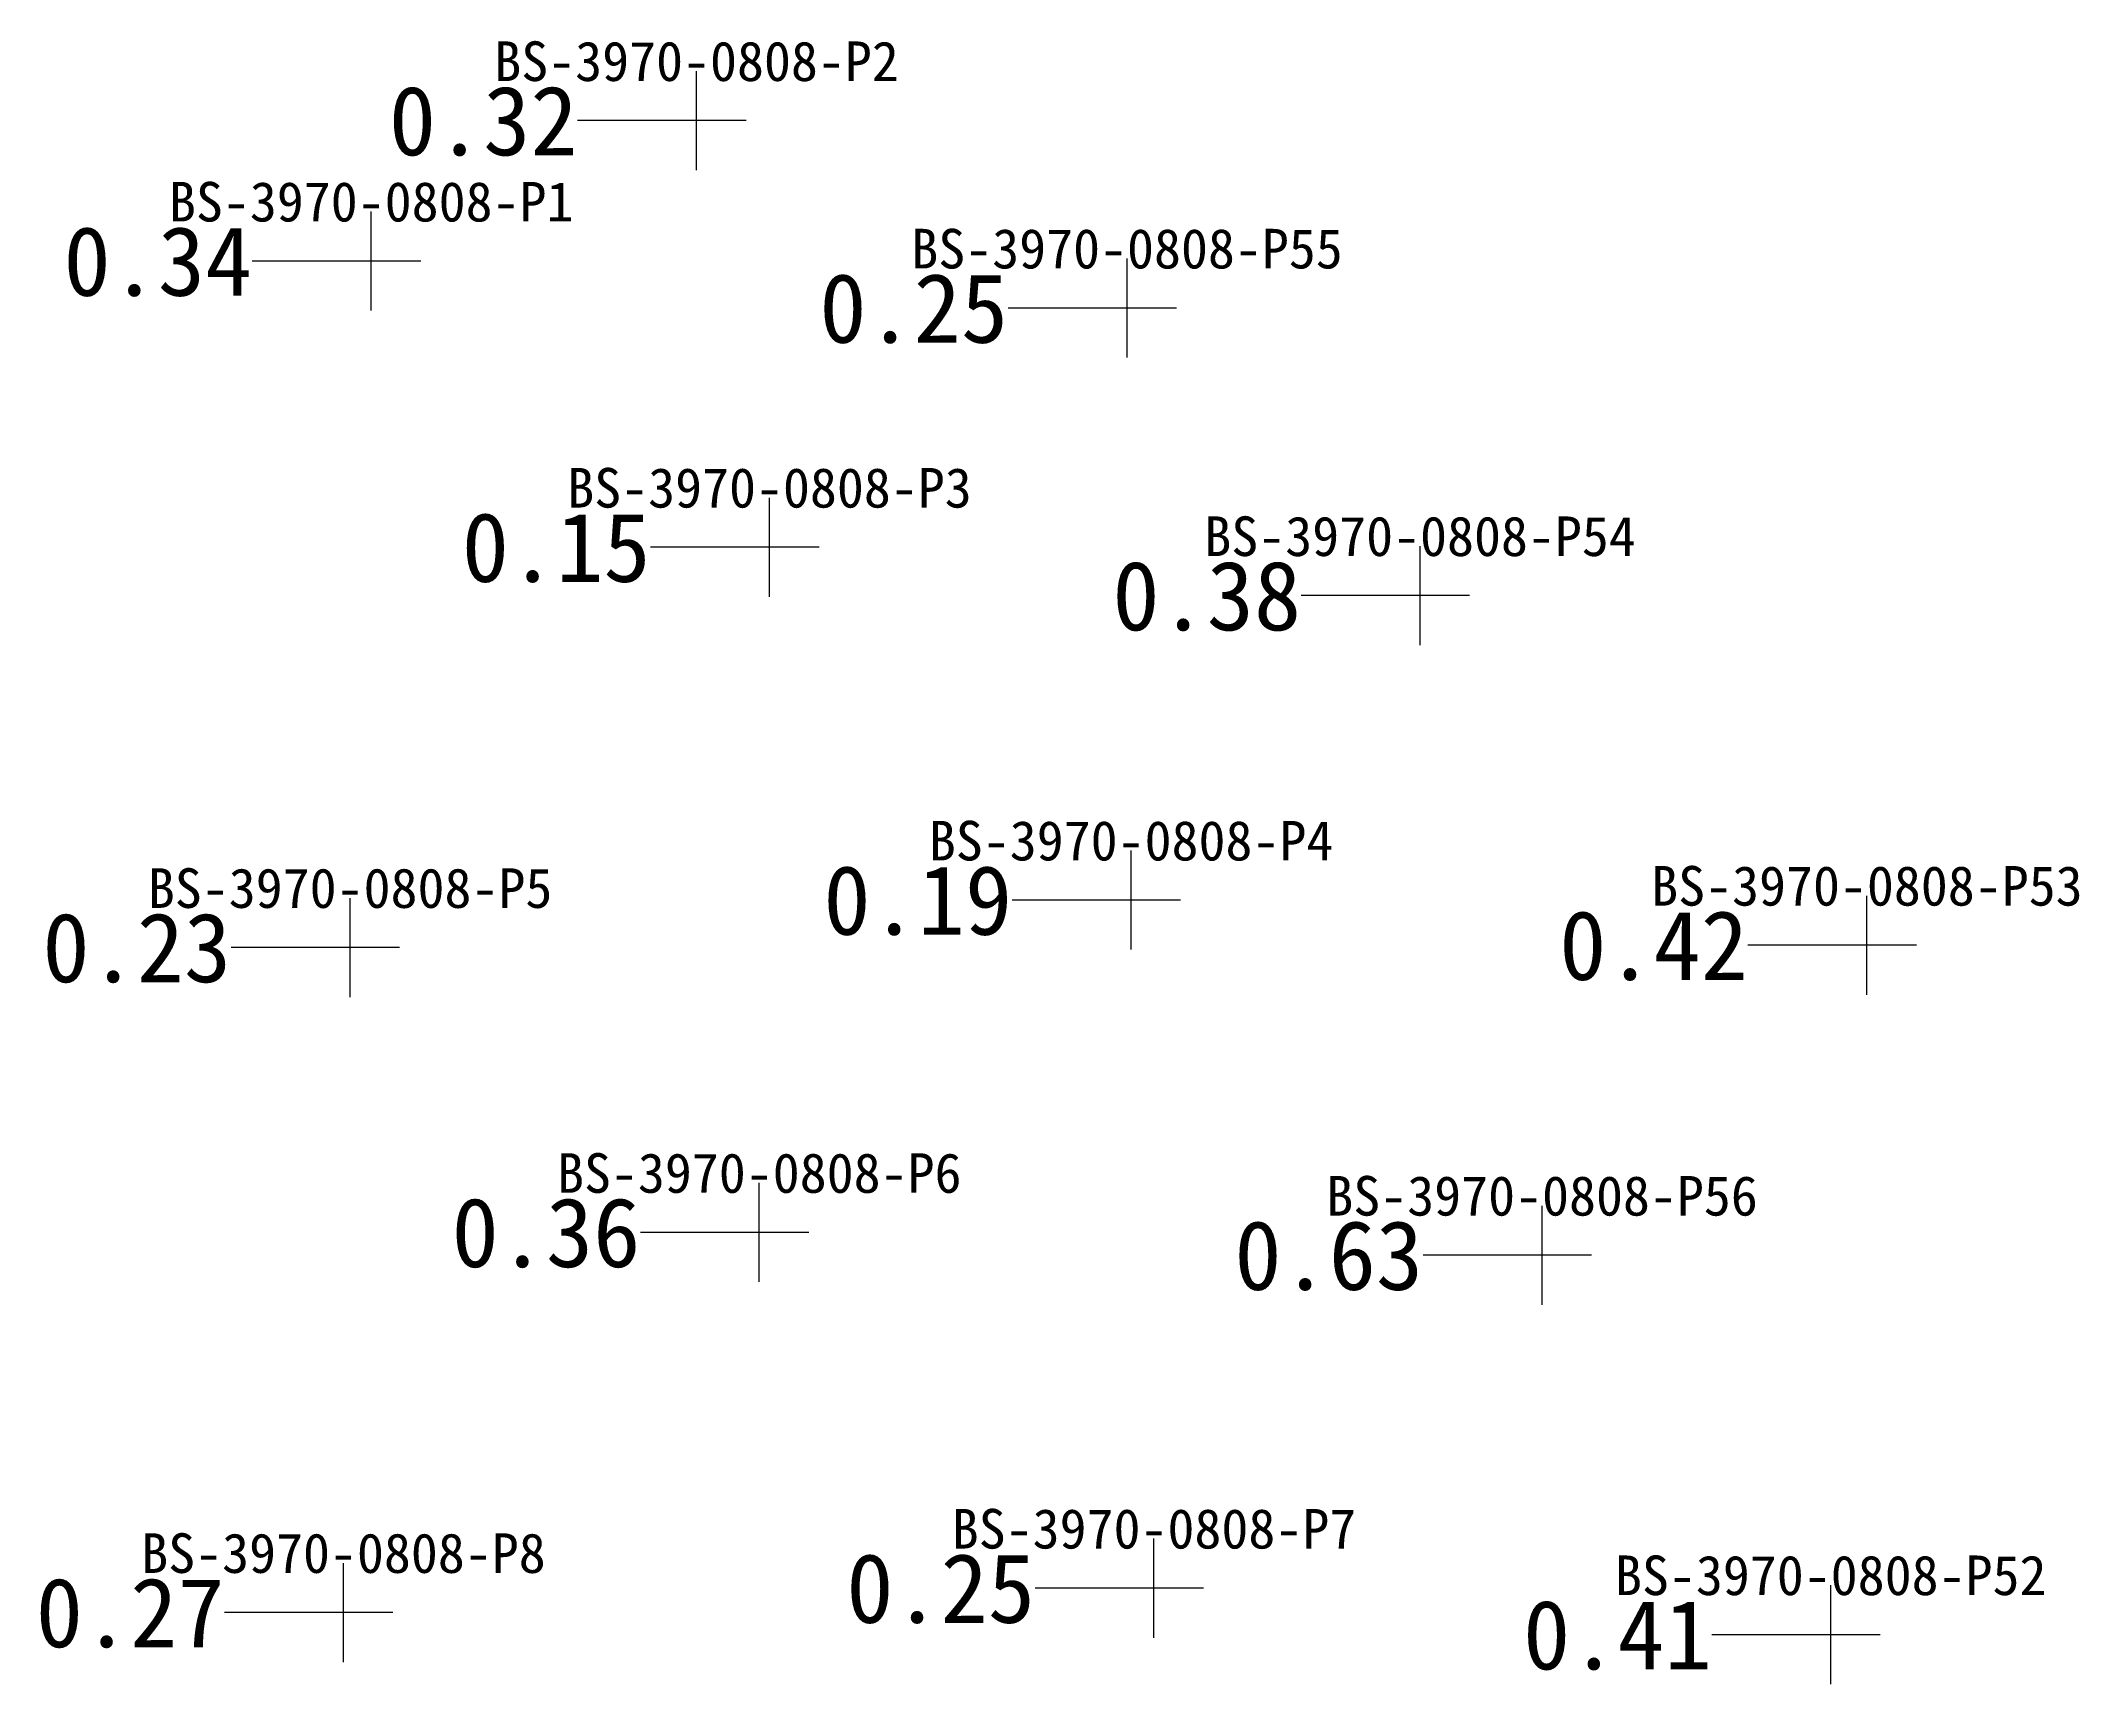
# Model space of a CAD drawing. Header units: inches. Extents: x 469936 to 470059, y 4349694 to 4349779.
# Drawn here: x 470030.37 to 470050.94, y 4349762.32 to 4349778.91 of the extents above; entities that cross this region are included whole.
import ezdxf
from ezdxf.enums import TextEntityAlignment as Align

# ---------------------------------------------------------------- set-up
doc = ezdxf.new("R2010")
doc.units = ezdxf.units.IN
doc.header["$MEASUREMENT"] = 0
for name, color, linetype, lineweight in [('孔口文字', 7, 'Continuous', 0), ('点', 7, 'Continuous', 0), ('线条', 7, 'Continuous', 0), ('钻孔', 7, 'Continuous', 0)]:
    doc.layers.add(name, color=color, linetype=linetype, lineweight=lineweight)
doc.styles.add('3dmine_textStyle_4', font='simsunb.ttf', dxfattribs={"height": 1})

msp = doc.modelspace()

# ---------------------------------------------------------------- texts
at = {"layer": '孔口文字', "color": 138, "linetype": 'Continuous', "lineweight": 0, "true_color": 0x004c4c, "style": '3dmine_textStyle_4'}
for s, p in [('BS-3970-0808-P2', (470036.987, 4349778.506, 3971.519)), ('BS-3970-0808-P1', (470033.704, 4349777.088, 3971.531)), ('BS-3970-0808-P55', (470041.331, 4349776.614, 3971.508)), ('BS-3970-0808-P3', (470037.723, 4349774.2, 3971.449)), ('BS-3970-0808-P54', (470044.288, 4349773.711, 3971.297)), ('BS-3970-0808-P4', (470041.372, 4349770.638, 3971.423)), ('BS-3970-0808-P5', (470033.491, 4349770.159, 3971.711)), ('BS-3970-0808-P53', (470048.797, 4349770.182, 3970.857)), ('BS-3970-0808-P6', (470037.62, 4349767.283, 3971.474)), ('BS-3970-0808-P56', (470045.519, 4349767.053, 3971.51)), ('BS-3970-0808-P7', (470041.603, 4349763.692, 3971.4)), ('BS-3970-0808-P8', (470033.424, 4349763.446, 3971.458)), ('BS-3970-0808-P52', (470048.432, 4349763.222, 3970.915))]:
    msp.add_text(s, height=0.4, dxfattribs=at).set_placement(p, align=Align.CENTER)
at = {"layer": '钻孔', "color": 8, "linetype": 'Continuous', "lineweight": 0, "true_color": 0x808080, "style": '3dmine_textStyle_4'}
for s, p in [('0.32', (470035.787, 4349778.106, 3971.519)), ('0.34', (470032.504, 4349776.688, 3971.531)), ('0.25', (470040.131, 4349776.214, 3971.508)), ('0.15', (470036.523, 4349773.8, 3971.449)), ('0.38', (470043.088, 4349773.311, 3971.297)), ('0.19', (470040.172, 4349770.238, 3971.423)), ('0.23', (470032.291, 4349769.759, 3971.711)), ('0.42', (470047.597, 4349769.782, 3970.857)), ('0.36', (470036.42, 4349766.883, 3971.474)), ('0.25', (470040.403, 4349763.292, 3971.4)), ('0.27', (470032.224, 4349763.046, 3971.458)), ('0.41', (470047.232, 4349762.822, 3970.915))]:
    msp.add_text(s, height=0.7, dxfattribs=at).set_placement(p, align=Align.MIDDLE_RIGHT)
at = {"layer": '钻孔', "color": 4, "linetype": 'Continuous', "lineweight": 0, "true_color": 0x00ffff, "style": '3dmine_textStyle_4'}
msp.add_text('0.63', height=0.7, dxfattribs=at).set_placement((470044.319, 4349766.653, 3971.51), align=Align.MIDDLE_RIGHT)

# ---------------------------------------------------------------- hatches: boundary and pattern name
at = {"layer": '钻孔', "linetype": 'Continuous', "lineweight": 0, "true_color": 0x808080, "extrusion": (0, 1, 0)}
for points in [[(-470037.987, 3959.519), (-470036.987, 3959.519), (-470036.987, 3971.519), (-470037.987, 3971.519)], [(-470034.704, 3959.531), (-470033.704, 3959.531), (-470033.704, 3971.531), (-470034.704, 3971.531)], [(-470042.331, 3959.508), (-470041.331, 3959.508), (-470041.331, 3971.508), (-470042.331, 3971.508)], [(-470038.723, 3960.449), (-470037.723, 3960.449), (-470037.723, 3971.449), (-470038.723, 3971.449)], [(-470045.288, 3960.297), (-470044.288, 3960.297), (-470044.288, 3971.297), (-470045.288, 3971.297)], [(-470042.372, 3960.423), (-470041.372, 3960.423), (-470041.372, 3971.423), (-470042.372, 3971.423)], [(-470034.491, 3959.711), (-470033.491, 3959.711), (-470033.491, 3971.711), (-470034.491, 3971.711)], [(-470049.797, 3959.857), (-470048.797, 3959.857), (-470048.797, 3970.857), (-470049.797, 3970.857)], [(-470038.62, 3960.474), (-470037.62, 3960.474), (-470037.62, 3971.474), (-470038.62, 3971.474)], [(-470042.603, 3960.4), (-470041.603, 3960.4), (-470041.603, 3971.4), (-470042.603, 3971.4)], [(-470034.424, 3960.458), (-470033.424, 3960.458), (-470033.424, 3971.458), (-470034.424, 3971.458)], [(-470049.432, 3959.915), (-470048.432, 3959.915), (-470048.432, 3970.915), (-470049.432, 3970.915)]]:
    msp.add_hatch(color=8, dxfattribs=at).paths.add_polyline_path(points, flags=0)
at = {"layer": '钻孔', "linetype": 'Continuous', "lineweight": 0, "true_color": 0x00ffff, "extrusion": (0, 1, 0)}
msp.add_hatch(color=4, dxfattribs=at).paths.add_polyline_path([(-470046.519, 3959.51), (-470045.519, 3959.51), (-470045.519, 3971.51), (-470046.519, 3971.51)], flags=0)

# ---------------------------------------------------------------- linework, layer by layer
at = {"layer": '点', "color": 138, "linetype": 'Continuous', "lineweight": 0, "true_color": 0x004c4c}
for points, elevation in [([(470036.987, 4349777.606), (470036.987, 4349778.606)], 3971.519), ([(470037.487, 4349778.106), (470036.487, 4349778.106)], 3971.519), ([(470033.704, 4349776.188), (470033.704, 4349777.188)], 3971.531), ([(470034.204, 4349776.688), (470033.204, 4349776.688)], 3971.531), ([(470041.331, 4349775.714), (470041.331, 4349776.714)], 3971.508), ([(470041.831, 4349776.214), (470040.831, 4349776.214)], 3971.508), ([(470037.723, 4349773.3), (470037.723, 4349774.3)], 3971.449), ([(470038.223, 4349773.8), (470037.223, 4349773.8)], 3971.449), ([(470044.288, 4349772.811), (470044.288, 4349773.811)], 3971.297), ([(470044.788, 4349773.311), (470043.788, 4349773.311)], 3971.297), ([(470041.372, 4349769.738), (470041.372, 4349770.738)], 3971.423), ([(470048.797, 4349769.282), (470048.797, 4349770.282)], 3970.857), ([(470033.491, 4349769.259), (470033.491, 4349770.259)], 3971.711), ([(470041.872, 4349770.238), (470040.872, 4349770.238)], 3971.423), ([(470033.991, 4349769.759), (470032.991, 4349769.759)], 3971.711), ([(470049.297, 4349769.782), (470048.297, 4349769.782)], 3970.857), ([(470037.62, 4349766.383), (470037.62, 4349767.383)], 3971.474), ([(470045.519, 4349766.153), (470045.519, 4349767.153)], 3971.51), ([(470038.12, 4349766.883), (470037.12, 4349766.883)], 3971.474), ([(470046.019, 4349766.653), (470045.019, 4349766.653)], 3971.51), ([(470041.603, 4349762.792), (470041.603, 4349763.792)], 3971.4), ([(470033.424, 4349762.546), (470033.424, 4349763.546)], 3971.458), ([(470042.103, 4349763.292), (470041.103, 4349763.292)], 3971.4), ([(470048.432, 4349762.322), (470048.432, 4349763.322)], 3970.915), ([(470033.924, 4349763.046), (470032.924, 4349763.046)], 3971.458), ([(470048.932, 4349762.822), (470047.932, 4349762.822)], 3970.915)]:
    msp.add_lwpolyline(points, dxfattribs=dict(at, elevation=elevation))
at = {"layer": '线条', "color": 138, "linetype": 'Continuous', "lineweight": 0, "true_color": 0x004c4c}
for points, elevation in [([(470036.987, 4349778.106), (470036.987, 4349778.106), (470036.987, 4349778.106)], 3971.519), ([(470033.704, 4349776.688), (470033.704, 4349776.688), (470033.704, 4349776.688)], 3971.531), ([(470041.331, 4349776.214), (470041.331, 4349776.214), (470041.331, 4349776.214)], 3971.508), ([(470037.723, 4349773.8), (470037.723, 4349773.8), (470037.723, 4349773.8)], 3971.449), ([(470044.288, 4349773.311), (470044.288, 4349773.311), (470044.288, 4349773.311)], 3971.297), ([(470041.372, 4349770.238), (470041.372, 4349770.238), (470041.372, 4349770.238)], 3971.423), ([(470033.491, 4349769.759), (470033.491, 4349769.759), (470033.491, 4349769.759)], 3971.711), ([(470048.797, 4349769.782), (470048.797, 4349769.782), (470048.797, 4349769.782)], 3970.857), ([(470037.62, 4349766.883), (470037.62, 4349766.883), (470037.62, 4349766.883)], 3971.474), ([(470045.519, 4349766.653), (470045.519, 4349766.653), (470045.519, 4349766.653)], 3971.51), ([(470041.603, 4349763.292), (470041.603, 4349763.292), (470041.603, 4349763.292)], 3971.4), ([(470033.424, 4349763.046), (470033.424, 4349763.046), (470033.424, 4349763.046)], 3971.458), ([(470048.432, 4349762.822), (470048.432, 4349762.822), (470048.432, 4349762.822)], 3970.915)]:
    msp.add_lwpolyline(points, dxfattribs=dict(at, elevation=elevation))
at = {"layer": '钻孔', "color": 8, "linetype": 'Continuous', "lineweight": 0, "true_color": 0x808080}
for points, elevation in [([(470036.987, 4349778.106), (470035.787, 4349778.106)], 3971.519), ([(470036.987, 4349778.106), (470035.787, 4349778.106)], 3959.519), ([(470033.704, 4349776.688), (470032.504, 4349776.688)], 3971.531), ([(470033.704, 4349776.688), (470032.504, 4349776.688)], 3959.531), ([(470041.331, 4349776.214), (470040.131, 4349776.214)], 3971.508), ([(470041.331, 4349776.214), (470040.131, 4349776.214)], 3959.508), ([(470037.723, 4349773.8), (470036.523, 4349773.8)], 3971.449), ([(470037.723, 4349773.8), (470036.523, 4349773.8)], 3960.449), ([(470044.288, 4349773.311), (470043.088, 4349773.311)], 3971.297), ([(470044.288, 4349773.311), (470043.088, 4349773.311)], 3960.297), ([(470041.372, 4349770.238), (470040.172, 4349770.238)], 3971.423), ([(470041.372, 4349770.238), (470040.172, 4349770.238)], 3960.423), ([(470033.491, 4349769.759), (470032.291, 4349769.759)], 3971.711), ([(470033.491, 4349769.759), (470032.291, 4349769.759)], 3959.711), ([(470048.797, 4349769.782), (470047.597, 4349769.782)], 3970.857), ([(470048.797, 4349769.782), (470047.597, 4349769.782)], 3959.857), ([(470037.62, 4349766.883), (470036.42, 4349766.883)], 3971.474), ([(470037.62, 4349766.883), (470036.42, 4349766.883)], 3960.474), ([(470041.603, 4349763.292), (470040.403, 4349763.292)], 3971.4), ([(470041.603, 4349763.292), (470040.403, 4349763.292)], 3960.4), ([(470033.424, 4349763.046), (470032.224, 4349763.046)], 3971.458), ([(470033.424, 4349763.046), (470032.224, 4349763.046)], 3960.458), ([(470048.432, 4349762.822), (470047.232, 4349762.822)], 3970.915), ([(470048.432, 4349762.822), (470047.232, 4349762.822)], 3959.915)]:
    msp.add_lwpolyline(points, dxfattribs=dict(at, elevation=elevation))
at = {"layer": '钻孔', "color": 4, "linetype": 'Continuous', "lineweight": 0, "true_color": 0x00ffff}
for elevation in [3971.51, 3959.51]:
    msp.add_lwpolyline([(470045.519, 4349766.653), (470044.319, 4349766.653)], dxfattribs=dict(at, elevation=elevation))

msp.set_redraw_order([(e.dxf.handle, doc.entitydb.next_handle()) for e in msp.query("TEXT MTEXT ATTDEF DIMENSION ARC_DIMENSION")])  # texts and dimensions are drawn at this point

doc.saveas('drawing.dxf')
